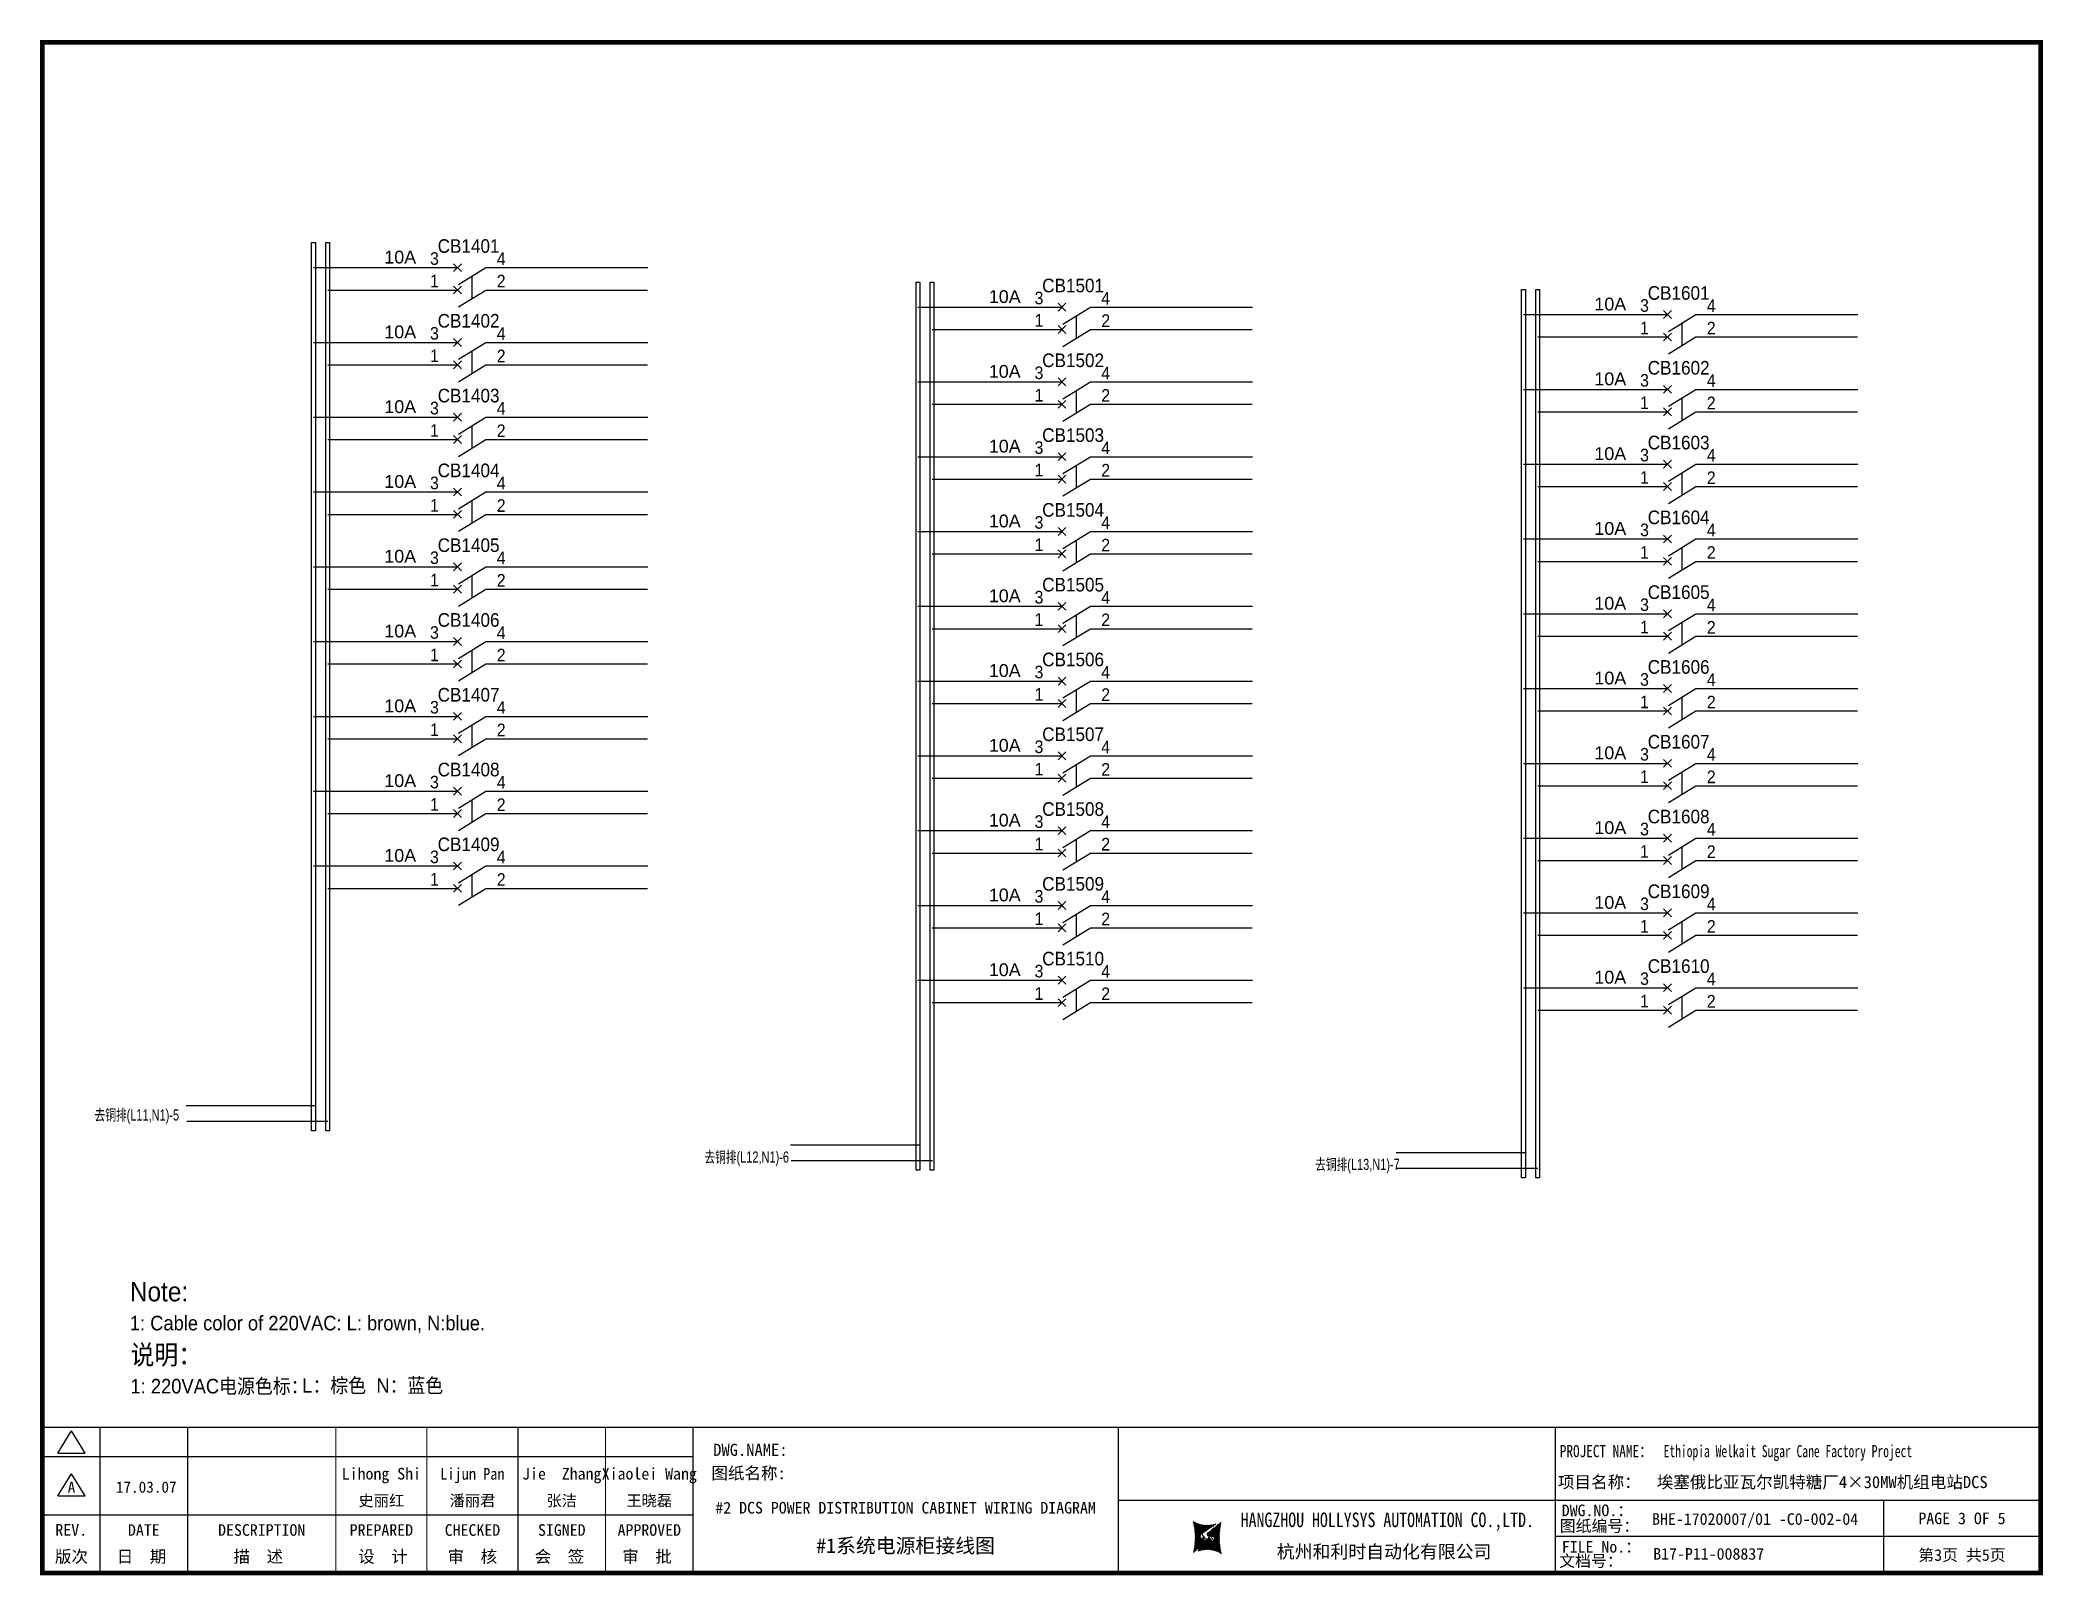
# Model space of a CAD drawing. Extents: x 81444 to 119867, y -54538 to -29386.
# Drawn here: x 101457 to 105582, y -41299 to -38137 of the extents above; entities that cross this region are included whole.
import ezdxf
from ezdxf.enums import TextEntityAlignment as Align
from ezdxf.lldxf.tags import DXFTag

# ---------------------------------------------------------------- set-up
doc = ezdxf.new("R2010")
doc.units = 0
doc.header["$LTSCALE"] = 100
doc.header["$MEASUREMENT"] = 0
for name, color, linetype in [('t', 1, 'Continuous'), ('标准图框及表格', 7, 'Continuous'), ('空气开关', 7, 'Continuous')]:
    doc.layers.add(name, color=color, linetype=linetype)
doc.styles.add('HZ', font='arial.ttf', dxfattribs={"width": 0.7})
doc.styles.get("Standard").update_dxf_attribs({"font": ''})
doc.styles.get('Standard').set_extended_font_data('SimSun')
tags = doc.linetypes.add('CENTER', pattern=[2, 1.25, -0.25, 0.25, -0.25]).pattern_tags.tags
tags[10:11] = [DXFTag(74, 4), DXFTag(75, 0), DXFTag(340, '0'), DXFTag(46, 1.0), DXFTag(50, 0.0), DXFTag(44, 0.0), DXFTag(45, 0.0)]
tags[8:9] = [DXFTag(74, 4), DXFTag(75, 0), DXFTag(340, '0'), DXFTag(46, 1.0), DXFTag(50, 0.0), DXFTag(44, 0.0), DXFTag(45, 0.0)]
tags[6:7] = [DXFTag(74, 4), DXFTag(75, 0), DXFTag(340, '0'), DXFTag(46, 1.0), DXFTag(50, 0.0), DXFTag(44, 0.0), DXFTag(45, 0.0)]
tags[4:5] = [DXFTag(74, 4), DXFTag(75, 0), DXFTag(340, '0'), DXFTag(46, 1.0), DXFTag(50, 0.0), DXFTag(44, 0.0), DXFTag(45, 0.0)]
pattern_1 = [(45, (0, 0), (-0.736262898216564, 0.7362628982165641), [])]

msp = doc.modelspace()

# ---------------------------------------------------------------- texts
at = {"style": 'HZ', "width": 0.7}
for s, p in [('去铜排(L11,N1)-5', (101568.7239091391, -40361.4292321304)), ('去铜排(L12,N1)-6', (102824.9194116729, -40448.17198694376)), ('去铜排(L13,N1)-7', (104082.8108797732, -40463.2640368431))]:
    msp.add_text(s, height=23.1, dxfattribs=at).set_placement(p)
at = {"color": 3, "style": 'HZ', "width": 0.9}
for s, height, p in [('Note:', 40, (101641.4663972431, -40733.72281414454)), ('1: Cable color of 220VAC: L: brown, N:blue.', 30, (101641.4663972431, -40793.46825043196)), ('说明：', 40, (101642.8838458249, -40863.60697832057)), ('说明：', 40, (101642.8838458249, -40863.60697832057)), ('1: 220VAC电源色标：', 30, (101642.8838458249, -40923.352414608)), ('L：棕色', 30, (101996.5401786788, -40921.92079224924)), ('N：蓝色', 30, (102149.1576475667, -40921.92095480012))]:
    msp.add_text(s, height=height, dxfattribs=at).set_placement(p)
at = {"layer": '空气开关', "style": 'HZ', "width": 0.9}
for s, p in [('3', (102259.7641528598, -38599.49438087454)), ('4', (102397.1766524422, -38599.95254530747)), ('1', (102259.7641528598, -38645.60601630605)), ('2', (102397.1766524422, -38646.06418073898)), ('3', (103504.8277197753, -38680.82888717065)), ('4', (103642.2402193577, -38681.28705160358)), ('3', (104752.0521319049, -38696.22521077626)), ('4', (104889.4646314873, -38696.68337520919)), ('3', (102259.7641528598, -38753.49438087454)), ('4', (102397.1766524422, -38753.95254530747)), ('1', (103504.8277197753, -38726.94052260215)), ('2', (103642.2402193577, -38727.39868703508)), ('1', (104752.0521319049, -38742.33684620776)), ('2', (104889.4646314873, -38742.79501064069)), ('1', (102259.7641528598, -38799.60601630605)), ('2', (102397.1766524422, -38800.06418073898)), ('3', (103504.8277197753, -38834.82888717065)), ('4', (103642.2402193577, -38835.28705160358)), ('1', (103504.8277197753, -38880.94052260215)), ('2', (103642.2402193577, -38881.39868703508)), ('3', (104752.0521319049, -38850.22521077626)), ('4', (104889.4646314873, -38850.68337520919)), ('3', (102259.7641528598, -38907.49438087454)), ('4', (102397.1766524422, -38907.95254530747)), ('1', (104752.0521319049, -38896.33684620776)), ('2', (104889.4646314873, -38896.79501064069)), ('1', (102259.7641528598, -38953.60601630605)), ('2', (102397.1766524422, -38954.06418073898)), ('3', (103504.8277197753, -38988.82888717065)), ('4', (103642.2402193577, -38989.28705160358)), ('3', (104752.0521319049, -39004.22521077626)), ('4', (104889.4646314873, -39004.68337520919)), ('1', (103504.8277197753, -39034.94052260215)), ('2', (103642.2402193577, -39035.39868703508)), ('1', (104752.0521319049, -39050.33684620776)), ('2', (104889.4646314873, -39050.79501064069)), ('3', (102259.7641528598, -39061.49438087454)), ('4', (102397.1766524422, -39061.95254530747)), ('1', (102259.7641528598, -39107.60601630605)), ('2', (102397.1766524422, -39108.06418073898)), ('3', (103504.8277197753, -39142.82888717065)), ('4', (103642.2402193577, -39143.28705160358)), ('3', (104752.0521319049, -39158.22521077626)), ('4', (104889.4646314873, -39158.68337520919)), ('3', (102259.7641528598, -39215.49438087454)), ('4', (102397.1766524422, -39215.95254530747)), ('1', (103504.8277197753, -39188.94052260215)), ('2', (103642.2402193577, -39189.39868703508)), ('1', (104752.0521319049, -39204.33684620776)), ('2', (104889.4646314873, -39204.79501064069)), ('1', (102259.7641528598, -39261.60601630605)), ('2', (102397.1766524422, -39262.06418073898)), ('3', (103504.8277197753, -39296.82888717065)), ('4', (103642.2402193577, -39297.28705160358)), ('3', (104752.0521319049, -39312.22521077626)), ('4', (104889.4646314873, -39312.68337520919)), ('3', (102259.7641528598, -39369.49438087454)), ('4', (102397.1766524422, -39369.95254530747)), ('1', (103504.8277197753, -39342.94052260215)), ('2', (103642.2402193577, -39343.39868703508)), ('1', (104752.0521319049, -39358.33684620776)), ('2', (104889.4646314873, -39358.79501064069)), ('1', (102259.7641528598, -39415.60601630605)), ('2', (102397.1766524422, -39416.06418073898)), ('3', (103504.8277197753, -39450.82888717065)), ('4', (103642.2402193577, -39451.28705160358)), ('1', (103504.8277197753, -39496.94052260215)), ('2', (103642.2402193577, -39497.39868703508)), ('3', (104752.0521319049, -39466.22521077626)), ('4', (104889.4646314873, -39466.68337520919)), ('3', (102259.7641528598, -39523.49438087457)), ('4', (102397.1766524422, -39523.95254530747)), ('1', (104752.0521319049, -39512.33684620776)), ('2', (104889.4646314873, -39512.79501064069)), ('1', (102259.7641528598, -39569.60601630605)), ('2', (102397.1766524422, -39570.06418073898)), ('3', (103504.8277197753, -39604.82888717068)), ('4', (103642.2402193577, -39605.28705160358)), ('3', (104752.0521319049, -39620.22521077629)), ('4', (104889.4646314873, -39620.68337520919)), ('1', (103504.8277197753, -39650.94052260215)), ('2', (103642.2402193577, -39651.39868703508)), ('1', (104752.0521319049, -39666.33684620776)), ('2', (104889.4646314873, -39666.79501064069)), ('3', (102259.7641528598, -39677.49438087457)), ('4', (102397.1766524422, -39677.95254530747)), ('1', (102259.7641528598, -39723.60601630605)), ('2', (102397.1766524422, -39724.06418073898)), ('3', (103504.8277197753, -39758.82888717068)), ('4', (103642.2402193577, -39759.28705160358)), ('3', (104752.0521319049, -39774.22521077629)), ('4', (104889.4646314873, -39774.68337520919)), ('3', (102259.7641528598, -39831.49438087457)), ('4', (102397.1766524422, -39831.95254530747)), ('1', (103504.8277197753, -39804.94052260215)), ('2', (103642.2402193577, -39805.39868703508)), ('1', (104752.0521319049, -39820.33684620776)), ('2', (104889.4646314873, -39820.79501064069)), ('1', (102259.7641528598, -39877.60601630605)), ('2', (102397.1766524422, -39878.06418073898)), ('3', (103504.8277197753, -39912.82888717068)), ('4', (103642.2402193577, -39913.28705160358)), ('3', (104752.0521319049, -39928.22521077629)), ('4', (104889.4646314873, -39928.68337520919)), ('1', (103504.8277197753, -39958.94052260215)), ('2', (103642.2402193577, -39959.39868703508)), ('1', (104752.0521319049, -39974.33684620776)), ('2', (104889.4646314873, -39974.79501064069)), ('3', (103504.8277197753, -40066.82888717068)), ('4', (103642.2402193577, -40067.28705160358)), ('3', (104752.0521319049, -40082.22521077629)), ('1', (103504.8277197753, -40112.94052260215)), ('2', (103642.2402193577, -40113.39868703508)), ('4', (104889.4646314873, -40082.68337520919)), ('1', (104752.0521319049, -40128.33684620776)), ('2', (104889.4646314873, -40128.79501064069))]:
    msp.add_text(s, height=26.00961058081033, dxfattribs=at).set_placement(p)

# ---------------------------------------------------------------- blocks, each defined once
blk = doc.blocks.new('图框')
at = {"layer": '标准图框及表格'}
h = blk.add_hatch(dxfattribs=at)
h.set_pattern_fill('ANSI31', color=5, scale=8.329863809039892, style=0)
h.set_pattern_definition(pattern_1)
edge = h.paths.add_edge_path()
edge.add_arc((2399.257256036391, -2998.153851416566), 55.18534773488954, 238.1092081981581, 291.6531626184834)
edge.add_line((2419.619937407027, -3049.445018414634), (2388.525499730735, -3070.242821799802))
edge.add_arc((2238.907377712399, -3078.328790578547), 135.3602868968974, 346.3915348661821, 374.2500326978034)
edge.add_line((2370.467593623529, -3110.177132109857), (2397.50623789792, -3087.85242802291))
edge.add_line((2391.339199201146, -3080.281448750429), (2396.143986595598, -3080.898839897796))
edge.add_spline(control_points=[(2397.470018868538, -3087.887634953957), (2398.35948137939, -3087.023080631327), (2399.970992452319, -3085.456697735681), (2399.869182150054, -3081.252294174519), (2397.426500162081, -3081.012803431273), (2396.121921064187, -3080.884897048199)], knot_values=[0, 0, 0, 0, 6.844331067525468, 12.40042740766005, 18.76924275352248, 18.76924275352248, 18.76924275352248, 18.76924275352248], weights=[1, 1, 1, 1, 1, 1], degree=3, periodic=0)
edge.add_spline(control_points=[(2388.515363058686, -3070.265433304907), (2387.789374929038, -3070.86905758363), (2386.478198365832, -3071.959237952229), (2385.544096281083, -3073.38263759949), (2385.127199159644, -3074.017912079413)], knot_values=[0, 0, 0, 0, 5.253673658024614, 9.488438564008057, 9.488438564008057, 9.488438564008057, 9.488438564008057], weights=[1, 1, 1, 1, 1], degree=3, periodic=0)
edge.add_spline(control_points=[(2386.272665588534, -3072.281716856574), (2385.721471206634, -3072.905523096015), (2384.632427465753, -3074.386714445929), (2384.912828655535, -3077.72895088909), (2387.858851342782, -3079.895552619193), (2390.185443934519, -3080.145534927004), (2391.314573401905, -3080.266855002868)], knot_values=[10.66597461496156, 10.66597461496156, 10.66597461496156, 10.66597461496156, 18.97770399508879, 28.89455822145742, 41.119553648298, 52.64692538081317, 52.64692538081317, 52.64692538081317, 52.64692538081317], weights=[1, 1, 1, 1, 1, 1, 1], degree=3, periodic=0)
h = blk.add_hatch(dxfattribs=at)
h.set_pattern_fill('ANSI31', color=3, scale=8.329863809039892, style=0)
h.set_pattern_definition(pattern_1)
edge = h.paths.add_edge_path()
edge.add_line((2402.469732125144, -3075.776359090531), (2407.706041465404, -3076.440586092609))
edge.add_spline(control_points=[(2401.044493204623, -3068.769946203269), (2400.155030693568, -3069.634500525768), (2398.543519620813, -3071.200883421574), (2398.645329922932, -3075.40528698259), (2401.088011911052, -3075.644777725895), (2402.392591008975, -3075.772684108895)], knot_values=[0, 0, 0, 0, 6.844331067526932, 12.40042740766158, 18.76924275352342, 18.76924275352342, 18.76924275352342, 18.76924275352342], weights=[1, 1, 1, 1, 1, 1], degree=3, periodic=0)
edge.add_line((2428.046918449632, -3046.480449047325), (2401.008274175249, -3068.805153134272))
edge.add_spline(control_points=[(2412.625169549749, -3083.918607966574), (2413.015644598316, -3083.422785431954), (2413.86377905187, -3082.052674005965), (2413.601683417044, -3078.928630268005), (2410.655660730175, -3076.762028538062), (2408.329068138031, -3076.512046230251), (2407.199938671052, -3076.390726154226)], knot_values=[12.65408913243743, 12.65408913243743, 12.65408913243743, 12.65408913243743, 18.97770399508879, 28.89455822145742, 41.119553648298, 52.64692538081317, 52.64692538081317, 52.64692538081317, 52.64692538081317], weights=[1, 1, 1, 1, 1, 1, 1], degree=3, periodic=0)
edge.add_line((2411.626283690712, -3084.975693399283), (2412.781242849298, -3083.732051979769))
edge.add_line((2410.021343801694, -3086.399138189481), (2411.626283690712, -3084.975693399414))
edge.add_line((2378.894574665755, -3107.212562742519), (2409.989012342048, -3086.414759357351))
edge.add_arc((2399.257256036391, -3158.503729740543), 55.18534773488965, 58.10920819815809, 111.6531626184834)
edge.add_arc((2559.607134360383, -3078.328790578547), 135.360286896897, 166.3915348661823, 194.2500326978024)
at = {"color": 7}
for p, q in [((2215.642035047145, -2851.581424744189), (2215.642035047145, -3151.581424744189)), ((3115.642035047145, -2851.581424744189), (3115.642035047145, -3151.581424744189)), ((0, -2911.581424744189), (1340.158172602998, -2911.581424744189)), ((2215.642035047145, -3001.581424744189), (3115.642035047145, -3001.581424744189)), ((3115.642035047145, -3001.581424744189), (4115.642035047145, -3001.581424744189)), ((3791.785572043125, -3001.581424744189), (3791.785572043125, -3151.581424744189)), ((0, -3031.581424744189), (1340.158172602998, -3031.581424744189)), ((4115.642035047145, -3076.581424744189), (3115.642035047145, -3076.581424744189))]:
    blk.add_line(p, q, dxfattribs=at)
at = {"color": 7, "const_width": 3}
blk.add_lwpolyline([(4115.642035047145, -2851.581424744189), (0, -2851.581424744189)], dxfattribs=at)
at = {"layer": 't', "color": 7}
for p, q in [((31.94938321653171, -2904.992613363662), (59.89920926059131, -2859.122325316828)), ((87.8490353046218, -2904.992613363662), (59.89920926059131, -2859.122325316828)), ((31.94938321653171, -2904.992613363662), (87.8490353046218, -2904.992613363662)), ((31.94938321653171, -2992.977239491032), (59.89920926059131, -2947.106951444141)), ((87.8490353046218, -2992.977239491032), (59.89920926059131, -2947.106951444141)), ((31.94938321653171, -2992.977239491032), (87.8490353046218, -2992.977239491032))]:
    blk.add_line(p, q, dxfattribs=at)
at = {"layer": 't', "color": 7, "const_width": 9.61519705431492}
blk.add_lwpolyline([(4115.642035047145, -3151.581424744189), (4115.642035047145, 0), (0, 0), (0, -3151.581424744189)], close=True, dxfattribs=at)
at = {"layer": 't', "color": 7, "const_width": 2.40379926357873}
for points in [[(118.7653193609731, -2852.783324375967), (118.7653193609731, -3151.581424744189)], [(299.0502641293569, -2852.783324375967), (299.0502641293569, -3151.581424744189)], [(604.3883150879992, -2852.783324375967), (604.3883150879992, -3156.41304604568)], [(791.9882990770857, -2852.783324375967), (791.9882990770857, -3156.41304604568)], [(979.588283066143, -2852.783324375967), (979.588283066143, -3156.41304604568)], [(1159.873227834585, -2852.783324375967), (1159.873227834585, -3156.41304604568)], [(1340.158172602998, -2852.783324375967), (1340.158172602998, -3156.41304604568)]]:
    blk.add_lwpolyline(points, dxfattribs=at)
at = {"color": 7, "linetype": 'CENTER'}
for s, height, p in [('图纸编号：', 24, (3125.2212882557, -3066.664538382978)), ('杭州和利时自动化有限公司', 27, (2542.549152440595, -3121.114498389041)), ('文档号：', 24, (3124.032392707933, -3138.728717091954))]:
    blk.add_text(s, height=height, dxfattribs=at).set_placement(p)
at = {"color": 7, "flags": 8}
for tag, p, height in [('DWG.NAME:', (1381.636459220965, -2910.37952511241), 25), ('PROJECTNAME:', (3125.480185663539, -2912.807924402037), 24), ('PROJECTNAME：', (3339.10867075545, -2913.108539231762), 25), ('DWG.NO.:', (3128.186172261583, -3030.402470643486), 24), ('图纸编号', (3315.362718925957, -3052.404678158069), 24), ('FILENO.:', (3128.672545599984, -3106.104124450346), 24), ('文档号', (3317.726365529132, -3124.132485953713), 24)]:
    blk.add_attdef(tag, p, '', height=height, dxfattribs=at)
for tag, height, p in [('A', 23, (59.89920926059131, -2974.881554149018)), ('设计时间', 23, (213.8658221408186, -2974.881554149018)), ('RENLIU', 24, (698.1883070825425, -2950.380597809435)), ('SHUFENWANG', 24, (885.7882910716289, -2950.380597809435)), ('FANGHOU', 24, (1069.730755450379, -2950.380597809435)), ('DANDANLI', 24, (1250.015700218792, -2950.380597809435)), ('刘仁', 23, (698.1883070825425, -3002.188376027443)), ('王姝芬', 23, (885.7882910716289, -3002.188376027443)), ('侯方', 23, (1069.730755450379, -3002.188376027443)), ('李丹丹', 23, (1250.015700218792, -3002.188376027443)), ('#10STATIONONTROLCABINETCOVER', 30, (1777.900103825072, -3017.182374560078)), ('REV.', 24, (59.38265968048654, -3063.048954873535)), ('DATE', 24, (208.907791745165, -3063.048954873535)), ('DESCRIPTION', 24, (451.7192896086781, -3063.048954873535)), ('PREPARED', 24, (698.1883070825425, -3063.048954873535)), ('CHECKED', 24, (885.7882910716144, -3063.048954873535)), ('SIGNED', 24, (1069.730755450364, -3063.048954873535)), ('APPROVED', 24, (1250.015700218792, -3063.048954873535)), ('PAGEXOFX', 24, (3953.713803545135, -3039.081424744189)), ('图纸名称', 30, (1777.900103825072, -3094.695064044037)), ('第几页共几页', 24, (3953.713803545135, -3114.081424744189))]:
    blk.add_attdef(tag, text='', height=height, dxfattribs=at).set_placement(p, align=Align.MIDDLE)
for tag, p in [('图纸名称:', (1377.81237181677, -2965.923337057193)), ('项目名称：', (3121.562334825969, -2984.305160940257)), ('项目名称：', (3325.036680579346, -2984.305160940257))]:
    blk.add_attdef(tag, text='', height=25, dxfattribs=at).set_placement(p, align=Align.BOTTOM_LEFT)
at = {"color": 7, "width": 0.8, "flags": 8}
blk.add_attdef('HANGZHOUHOLLYSYSAUTOMATIONCO.,LTD.', text='', height=24, dxfattribs=at).set_placement((2770.082304289484, -3045.714803244191), align=Align.MIDDLE)
at = {"layer": 't', "color": 7}
for s, p in [('版次', (59.89920926059131, -3117.600441270843)), ('日  期', (204.1999693705875, -3117.600441270843)), ('描  述', (444.4895954714448, -3117.600441270843)), ('设  计', (701.4970341851513, -3117.600441270843)), ('审  核', (885.5947788425256, -3117.600441270843)), ('会  签', (1065.022933075787, -3117.600441270843)), ('审  批', (1245.3078778442, -3117.600441270843))]:
    blk.add_text(s, height=25, dxfattribs=at).set_placement(p, align=Align.MIDDLE_CENTER)
at = {"layer": '标准图框及表格', "color": 5, "style": 'HZ'}
for s, p in [('pgqh', (2373.884875617339, -3059.677228196226)), ('hollilas', (2374.051901626051, -3085.968484618272))]:
    blk.add_text(s, height=5.205656721233694, dxfattribs=at).set_placement(p)
at = {"layer": '标准图框及表格', "color": 3, "style": 'HZ'}
for s, height, p in [('auto', 8.676094535389492, (2400.907127263781, -3074.200036411981)), ('hollysys', 4.338047267694746, (2402.5381050141, -3099.731461394062))]:
    blk.add_text(s, height=height, dxfattribs=at).set_placement(p)
blk = doc.blocks.new('供电端子')
at = {"style": 'HZ', "width": 0.7}
blk.add_attdef('供电端子', (0, 0), '', height=17, dxfattribs=at)

# ---------------------------------------------------------------- linework, layer by layer
at = {"color": 43}
for p, q in [((102019.5093074086, -38605.18934319676), (102316.1739210378, -38605.18934319676)), ((102374.727652349, -38605.18934319676), (102708.4231144952, -38605.18934319676)), ((103264.572874324, -38686.52384949286), (103561.2374879533, -38686.52384949286)), ((103619.7912192644, -38686.52384949286), (103953.4866814107, -38686.52384949286)), ((104511.7972864537, -38701.92017309848), (104808.4619000829, -38701.92017309848)), ((104867.0156313941, -38701.92017309848), (105200.7110935403, -38701.92017309848)), ((102019.5093074086, -38759.18934319676), (102316.1739210378, -38759.18934319676)), ((102374.727652349, -38759.18934319676), (102708.4231144952, -38759.18934319676)), ((103264.572874324, -38840.52384949286), (103561.2374879533, -38840.52384949286)), ((103619.7912192644, -38840.52384949286), (103953.4866814107, -38840.52384949286)), ((104511.7972864537, -38855.92017309848), (104808.4619000829, -38855.92017309848)), ((104867.0156313941, -38855.92017309848), (105200.7110935403, -38855.92017309848)), ((102019.5093074086, -38913.18934319676), (102316.1739210378, -38913.18934319676)), ((102374.727652349, -38913.18934319676), (102708.4231144952, -38913.18934319676)), ((103264.572874324, -38994.52384949286), (103561.2374879533, -38994.52384949286)), ((103619.7912192644, -38994.52384949286), (103953.4866814107, -38994.52384949286)), ((104511.7972864537, -39009.92017309848), (104808.4619000829, -39009.92017309848)), ((104867.0156313941, -39009.92017309848), (105200.7110935403, -39009.92017309848)), ((102019.5093074086, -39067.18934319676), (102316.1739210378, -39067.18934319676)), ((102374.727652349, -39067.18934319676), (102708.4231144952, -39067.18934319676)), ((103264.572874324, -39148.52384949286), (103561.2374879533, -39148.52384949286)), ((103619.7912192644, -39148.52384949286), (103953.4866814107, -39148.52384949286)), ((104511.7972864537, -39163.92017309848), (104808.4619000829, -39163.92017309848)), ((104867.0156313941, -39163.92017309848), (105200.7110935403, -39163.92017309848)), ((102019.5093074086, -39221.18934319676), (102316.1739210378, -39221.18934319676)), ((102374.727652349, -39221.18934319676), (102708.4231144952, -39221.18934319676)), ((103264.572874324, -39302.52384949286), (103561.2374879533, -39302.52384949286)), ((103619.7912192644, -39302.52384949286), (103953.4866814107, -39302.52384949286)), ((104511.7972864537, -39317.92017309848), (104808.4619000829, -39317.92017309848)), ((104867.0156313941, -39317.92017309848), (105200.7110935403, -39317.92017309848)), ((102019.5093074086, -39375.18934319676), (102316.1739210378, -39375.18934319676)), ((102374.727652349, -39375.18934319676), (102708.4231144952, -39375.18934319676)), ((103264.572874324, -39456.52384949286), (103561.2374879533, -39456.52384949286)), ((103619.7912192644, -39456.52384949286), (103953.4866814107, -39456.52384949286)), ((104511.7972864537, -39471.92017309848), (104808.4619000829, -39471.92017309848)), ((104867.0156313941, -39471.92017309848), (105200.7110935403, -39471.92017309848)), ((102019.5093074086, -39529.18934319676), (102316.1739210378, -39529.18934319676)), ((102374.727652349, -39529.18934319676), (102708.4231144952, -39529.18934319676)), ((103264.572874324, -39610.52384949286), (103561.2374879533, -39610.52384949286)), ((103619.7912192644, -39610.52384949286), (103953.4866814107, -39610.52384949286)), ((104511.7972864537, -39625.92017309848), (104808.4619000829, -39625.92017309848)), ((104867.0156313941, -39625.92017309848), (105200.7110935403, -39625.92017309848)), ((102019.5093074086, -39683.18934319676), (102316.1739210378, -39683.18934319676)), ((102374.727652349, -39683.18934319676), (102708.4231144952, -39683.18934319676)), ((103264.572874324, -39764.52384949286), (103561.2374879533, -39764.52384949286)), ((103619.7912192644, -39764.52384949286), (103953.4866814107, -39764.52384949286)), ((104511.7972864537, -39779.92017309848), (104808.4619000829, -39779.92017309848)), ((104867.0156313941, -39779.92017309848), (105200.7110935403, -39779.92017309848)), ((102019.5093074086, -39837.18934319676), (102316.1739210378, -39837.18934319676)), ((102374.727652349, -39837.18934319676), (102708.4231144952, -39837.18934319676)), ((103264.572874324, -39918.52384949286), (103561.2374879533, -39918.52384949286)), ((103619.7912192644, -39918.52384949286), (103953.4866814107, -39918.52384949286)), ((104511.7972864537, -39933.92017309848), (104808.4619000829, -39933.92017309848)), ((104867.0156313941, -39933.92017309848), (105200.7110935403, -39933.92017309848)), ((103264.572874324, -40072.52384949286), (103561.2374879533, -40072.52384949286)), ((103619.7912192644, -40072.52384949286), (103953.4866814107, -40072.52384949286)), ((104511.7972864537, -40087.92017309848), (104808.4619000829, -40087.92017309848)), ((104867.0156313941, -40087.92017309848), (105200.7110935403, -40087.92017309848)), ((101757.3161210009, -40330.17401503368), (102023.8247601849, -40330.17401503368)), ((103002.3796879164, -40411.50852132979), (103268.8883271004, -40411.50852132979)), ((104249.604100046, -40426.9048449354), (104516.11273923, -40426.9048449354))]:
    msp.add_line(p, q, dxfattribs=at)
at = {"color": 6}
for p, q in [((102324.2657998851, -38613.2812220441), (102308.0820421905, -38597.09746434943)), ((102308.0820421905, -38613.2812220441), (102324.2657998851, -38597.09746434943)), ((102318.2559774128, -38639.97732937439), (102374.727652349, -38605.18934319676)), ((102308.0820421905, -38659.3928574756), (102324.2657998851, -38643.20909978093)), ((102324.2657998851, -38659.3928574756), (102308.0820421905, -38643.20909978093)), ((102318.2559774128, -38686.08896480589), (102374.727652349, -38651.30097862826)), ((103569.3293668006, -38694.6157283402), (103553.1456091059, -38678.43197064553)), ((103553.1456091059, -38694.6157283402), (103569.3293668006, -38678.43197064553)), ((103563.3195443283, -38721.31183567049), (103619.7912192644, -38686.52384949286)), ((104816.5537789302, -38710.01205194581), (104800.3700212355, -38693.82829425114)), ((104800.3700212355, -38710.01205194581), (104816.5537789302, -38693.82829425114)), ((103553.1456091059, -38740.7273637717), (103569.3293668006, -38724.54360607703)), ((103569.3293668006, -38740.7273637717), (103553.1456091059, -38724.54360607703)), ((103563.3195443283, -38767.423471102), (103619.7912192644, -38732.63548492437)), ((104810.5439564579, -38736.70815927611), (104867.0156313941, -38701.92017309848)), ((102324.2657998851, -38767.2812220441), (102308.0820421905, -38751.09746434943)), ((102308.0820421905, -38767.2812220441), (102324.2657998851, -38751.09746434943)), ((102318.2559774128, -38793.97732937439), (102374.727652349, -38759.18934319676)), ((104800.3700212355, -38756.12368737732), (104816.5537789302, -38739.93992968265)), ((104816.5537789302, -38756.12368737732), (104800.3700212355, -38739.93992968265)), ((104810.5439564579, -38782.81979470761), (104867.0156313941, -38748.03180852998)), ((102324.2657998851, -38813.3928574756), (102308.0820421905, -38797.20909978093)), ((102308.0820421905, -38813.3928574756), (102324.2657998851, -38797.20909978093)), ((102318.2559774128, -38840.08896480589), (102374.727652349, -38805.30097862826)), ((103569.3293668006, -38848.6157283402), (103553.1456091059, -38832.43197064553)), ((103553.1456091059, -38848.6157283402), (103569.3293668006, -38832.43197064553)), ((103563.3195443283, -38875.31183567049), (103619.7912192644, -38840.52384949286)), ((104816.5537789302, -38864.01205194581), (104800.3700212355, -38847.82829425114)), ((104800.3700212355, -38864.01205194581), (104816.5537789302, -38847.82829425114)), ((104810.5439564579, -38890.70815927611), (104867.0156313941, -38855.92017309848)), ((103569.3293668006, -38894.7273637717), (103553.1456091059, -38878.54360607703)), ((103553.1456091059, -38894.7273637717), (103569.3293668006, -38878.54360607703)), ((103563.3195443283, -38921.423471102), (103619.7912192644, -38886.63548492437)), ((104816.5537789302, -38910.12368737732), (104800.3700212355, -38893.93992968265)), ((104800.3700212355, -38910.12368737732), (104816.5537789302, -38893.93992968265)), ((102308.0820421905, -38921.2812220441), (102324.2657998851, -38905.09746434943)), ((102324.2657998851, -38921.2812220441), (102308.0820421905, -38905.09746434943)), ((102318.2559774128, -38947.97732937439), (102374.727652349, -38913.18934319676)), ((104810.5439564579, -38936.81979470761), (104867.0156313941, -38902.03180852998)), ((102308.0820421905, -38967.3928574756), (102324.2657998851, -38951.20909978093)), ((102324.2657998851, -38967.3928574756), (102308.0820421905, -38951.20909978093)), ((102318.2559774128, -38994.08896480589), (102374.727652349, -38959.30097862826)), ((103553.1456091059, -39002.6157283402), (103569.3293668006, -38986.43197064553)), ((103569.3293668006, -39002.6157283402), (103553.1456091059, -38986.43197064553)), ((103563.3195443283, -39029.31183567049), (103619.7912192644, -38994.52384949286)), ((104800.3700212355, -39018.01205194581), (104816.5537789302, -39001.82829425114)), ((104816.5537789302, -39018.01205194581), (104800.3700212355, -39001.82829425114)), ((104810.5439564579, -39044.70815927611), (104867.0156313941, -39009.92017309848)), ((102324.2657998851, -39075.2812220441), (102308.0820421905, -39059.09746434943)), ((102308.0820421905, -39075.2812220441), (102324.2657998851, -39059.09746434943)), ((103553.1456091059, -39048.7273637717), (103569.3293668006, -39032.54360607703)), ((103569.3293668006, -39048.7273637717), (103553.1456091059, -39032.54360607703)), ((103563.3195443283, -39075.423471102), (103619.7912192644, -39040.63548492437)), ((104800.3700212355, -39064.12368737732), (104816.5537789302, -39047.93992968265)), ((104816.5537789302, -39064.12368737732), (104800.3700212355, -39047.93992968265)), ((104810.5439564579, -39090.81979470761), (104867.0156313941, -39056.03180852998)), ((102324.2657998851, -39121.3928574756), (102308.0820421905, -39105.20909978093)), ((102308.0820421905, -39121.3928574756), (102324.2657998851, -39105.20909978093)), ((102318.2559774128, -39101.97732937439), (102374.727652349, -39067.18934319676)), ((102318.2559774128, -39148.08896480589), (102374.727652349, -39113.30097862826)), ((103569.3293668006, -39156.6157283402), (103553.1456091059, -39140.43197064553)), ((103553.1456091059, -39156.6157283402), (103569.3293668006, -39140.43197064553)), ((103563.3195443283, -39183.31183567049), (103619.7912192644, -39148.52384949286)), ((103569.3293668006, -39202.7273637717), (103553.1456091059, -39186.54360607703)), ((103553.1456091059, -39202.7273637717), (103569.3293668006, -39186.54360607703)), ((104816.5537789302, -39172.01205194581), (104800.3700212355, -39155.82829425114)), ((104800.3700212355, -39172.01205194581), (104816.5537789302, -39155.82829425114)), ((104810.5439564579, -39198.70815927611), (104867.0156313941, -39163.92017309848)), ((102308.0820421905, -39229.2812220441), (102324.2657998851, -39213.09746434943)), ((102324.2657998851, -39229.2812220441), (102308.0820421905, -39213.09746434943)), ((102318.2559774128, -39255.97732937439), (102374.727652349, -39221.18934319676)), ((103563.3195443283, -39229.423471102), (103619.7912192644, -39194.63548492437)), ((104816.5537789302, -39218.12368737732), (104800.3700212355, -39201.93992968265)), ((104800.3700212355, -39218.12368737732), (104816.5537789302, -39201.93992968265)), ((104810.5439564579, -39244.81979470761), (104867.0156313941, -39210.03180852998)), ((102308.0820421905, -39275.3928574756), (102324.2657998851, -39259.20909978093)), ((102324.2657998851, -39275.3928574756), (102308.0820421905, -39259.20909978093)), ((102318.2559774128, -39302.08896480589), (102374.727652349, -39267.30097862826)), ((103553.1456091059, -39310.6157283402), (103569.3293668006, -39294.43197064553)), ((103569.3293668006, -39310.6157283402), (103553.1456091059, -39294.43197064553)), ((103563.3195443283, -39337.31183567049), (103619.7912192644, -39302.52384949286)), ((104800.3700212355, -39326.01205194581), (104816.5537789302, -39309.82829425114)), ((104816.5537789302, -39326.01205194581), (104800.3700212355, -39309.82829425114)), ((103553.1456091059, -39356.7273637717), (103569.3293668006, -39340.54360607703)), ((103569.3293668006, -39356.7273637717), (103553.1456091059, -39340.54360607703)), ((103563.3195443283, -39383.423471102), (103619.7912192644, -39348.63548492437)), ((104810.5439564579, -39352.70815927611), (104867.0156313941, -39317.92017309848)), ((102324.2657998851, -39383.2812220441), (102308.0820421905, -39367.09746434943)), ((102308.0820421905, -39383.2812220441), (102324.2657998851, -39367.09746434943)), ((102318.2559774128, -39409.97732937439), (102374.727652349, -39375.18934319676)), ((104800.3700212355, -39372.12368737732), (104816.5537789302, -39355.93992968265)), ((104816.5537789302, -39372.12368737732), (104800.3700212355, -39355.93992968265)), ((104810.5439564579, -39398.81979470761), (104867.0156313941, -39364.03180852998)), ((102324.2657998851, -39429.3928574756), (102308.0820421905, -39413.20909978093)), ((102308.0820421905, -39429.3928574756), (102324.2657998851, -39413.20909978093)), ((102318.2559774128, -39456.08896480589), (102374.727652349, -39421.30097862826)), ((103569.3293668006, -39464.6157283402), (103553.1456091059, -39448.43197064553)), ((103553.1456091059, -39464.6157283402), (103569.3293668006, -39448.43197064553)), ((103563.3195443283, -39491.31183567049), (103619.7912192644, -39456.52384949286)), ((104816.5537789302, -39480.01205194581), (104800.3700212355, -39463.82829425114)), ((104800.3700212355, -39480.01205194581), (104816.5537789302, -39463.82829425114)), ((104810.5439564579, -39506.70815927611), (104867.0156313941, -39471.92017309848)), ((103569.3293668006, -39510.7273637717), (103553.1456091059, -39494.54360607703)), ((103553.1456091059, -39510.7273637717), (103569.3293668006, -39494.54360607703)), ((103563.3195443283, -39537.423471102), (103619.7912192644, -39502.63548492437)), ((104816.5537789302, -39526.12368737732), (104800.3700212355, -39509.93992968265)), ((104800.3700212355, -39526.12368737732), (104816.5537789302, -39509.93992968265)), ((104810.5439564579, -39552.81979470761), (104867.0156313941, -39518.03180852998)), ((102324.2657998851, -39537.2812220441), (102308.0820421905, -39521.09746434943)), ((102308.0820421905, -39537.2812220441), (102324.2657998851, -39521.09746434943)), ((102318.2559774128, -39563.97732937439), (102374.727652349, -39529.18934319676)), ((102324.2657998851, -39583.3928574756), (102308.0820421905, -39567.20909978093)), ((102308.0820421905, -39583.3928574756), (102324.2657998851, -39567.20909978093)), ((102318.2559774128, -39610.08896480589), (102374.727652349, -39575.30097862826)), ((103569.3293668006, -39618.6157283402), (103553.1456091059, -39602.43197064553)), ((103553.1456091059, -39618.6157283402), (103569.3293668006, -39602.43197064553)), ((103563.3195443283, -39645.31183567049), (103619.7912192644, -39610.52384949286)), ((104816.5537789302, -39634.01205194581), (104800.3700212355, -39617.82829425114)), ((104800.3700212355, -39634.01205194581), (104816.5537789302, -39617.82829425114)), ((104810.5439564579, -39660.70815927611), (104867.0156313941, -39625.92017309848)), ((102308.0820421905, -39691.2812220441), (102324.2657998851, -39675.09746434943)), ((102324.2657998851, -39691.2812220441), (102308.0820421905, -39675.09746434943)), ((102318.2559774128, -39717.97732937439), (102374.727652349, -39683.18934319676)), ((103569.3293668006, -39664.7273637717), (103553.1456091059, -39648.54360607703)), ((103553.1456091059, -39664.7273637717), (103569.3293668006, -39648.54360607703)), ((103563.3195443283, -39691.423471102), (103619.7912192644, -39656.63548492437)), ((104816.5537789302, -39680.12368737732), (104800.3700212355, -39663.93992968265)), ((104800.3700212355, -39680.12368737732), (104816.5537789302, -39663.93992968265)), ((104810.5439564579, -39706.81979470761), (104867.0156313941, -39672.03180852998)), ((102308.0820421905, -39737.3928574756), (102324.2657998851, -39721.20909978093)), ((102324.2657998851, -39737.3928574756), (102308.0820421905, -39721.20909978093)), ((102318.2559774128, -39764.08896480589), (102374.727652349, -39729.30097862826)), ((103553.1456091059, -39772.6157283402), (103569.3293668006, -39756.43197064553)), ((103569.3293668006, -39772.6157283402), (103553.1456091059, -39756.43197064553)), ((103563.3195443283, -39799.31183567049), (103619.7912192644, -39764.52384949286)), ((103553.1456091059, -39818.7273637717), (103569.3293668006, -39802.54360607703)), ((103569.3293668006, -39818.7273637717), (103553.1456091059, -39802.54360607703)), ((104800.3700212355, -39788.01205194581), (104816.5537789302, -39771.82829425114)), ((104816.5537789302, -39788.01205194581), (104800.3700212355, -39771.82829425114)), ((104810.5439564579, -39814.70815927611), (104867.0156313941, -39779.92017309848)), ((102324.2657998851, -39845.2812220441), (102308.0820421905, -39829.09746434943)), ((102308.0820421905, -39845.2812220441), (102324.2657998851, -39829.09746434943)), ((102318.2559774128, -39871.97732937439), (102374.727652349, -39837.18934319676)), ((103563.3195443283, -39845.423471102), (103619.7912192644, -39810.63548492437)), ((104800.3700212355, -39834.12368737732), (104816.5537789302, -39817.93992968265)), ((104816.5537789302, -39834.12368737732), (104800.3700212355, -39817.93992968265)), ((104810.5439564579, -39860.81979470761), (104867.0156313941, -39826.03180852998)), ((102324.2657998851, -39891.3928574756), (102308.0820421905, -39875.20909978093)), ((102308.0820421905, -39891.3928574756), (102324.2657998851, -39875.20909978093)), ((102318.2559774128, -39918.08896480589), (102374.727652349, -39883.30097862826)), ((103569.3293668006, -39926.6157283402), (103553.1456091059, -39910.43197064553)), ((103553.1456091059, -39926.6157283402), (103569.3293668006, -39910.43197064553)), ((103563.3195443283, -39953.31183567049), (103619.7912192644, -39918.52384949286)), ((104816.5537789302, -39942.01205194581), (104800.3700212355, -39925.82829425114)), ((104800.3700212355, -39942.01205194581), (104816.5537789302, -39925.82829425114)), ((103569.3293668006, -39972.7273637717), (103553.1456091059, -39956.54360607703)), ((103553.1456091059, -39972.7273637717), (103569.3293668006, -39956.54360607703)), ((103563.3195443283, -39999.423471102), (103619.7912192644, -39964.63548492437)), ((104816.5537789302, -39988.12368737732), (104800.3700212355, -39971.93992968265)), ((104800.3700212355, -39988.12368737732), (104816.5537789302, -39971.93992968265)), ((104810.5439564579, -39968.70815927611), (104867.0156313941, -39933.92017309848)), ((104810.5439564579, -40014.81979470761), (104867.0156313941, -39980.03180852998)), ((103569.3293668006, -40080.6157283402), (103553.1456091059, -40064.43197064553)), ((103553.1456091059, -40080.6157283402), (103569.3293668006, -40064.43197064553)), ((103563.3195443283, -40107.31183567049), (103619.7912192644, -40072.52384949286)), ((104816.5537789302, -40096.01205194581), (104800.3700212355, -40079.82829425114)), ((104800.3700212355, -40096.01205194581), (104816.5537789302, -40079.82829425114)), ((104810.5439564579, -40122.70815927611), (104867.0156313941, -40087.92017309848)), ((103569.3293668006, -40126.7273637717), (103553.1456091059, -40110.54360607703)), ((103553.1456091059, -40126.7273637717), (103569.3293668006, -40110.54360607703)), ((103563.3195443283, -40153.423471102), (103619.7912192644, -40118.63548492437)), ((104816.5537789302, -40142.12368737732), (104800.3700212355, -40125.93992968265)), ((104800.3700212355, -40142.12368737732), (104816.5537789302, -40125.93992968265)), ((104810.5439564579, -40168.81979470761), (104867.0156313941, -40134.03180852998))]:
    msp.add_line(p, q, dxfattribs=at)
at = {"color": 5}
for p, q in [((102049.2093074086, -38651.30097862826), (102316.1739210378, -38651.30097862826)), ((102374.727652349, -38651.30097862826), (102707.83346483, -38651.30097862826)), ((103294.2728743241, -38732.63548492437), (103561.2374879533, -38732.63548492437)), ((103619.7912192644, -38732.63548492437), (103952.8970317455, -38732.63548492437)), ((104541.4972864537, -38748.03180852998), (104808.4619000829, -38748.03180852998)), ((104867.0156313941, -38748.03180852998), (105200.1214438751, -38748.03180852998)), ((102049.2093074086, -38805.30097862826), (102316.1739210378, -38805.30097862826)), ((102374.727652349, -38805.30097862826), (102707.83346483, -38805.30097862826)), ((103294.2728743241, -38886.63548492437), (103561.2374879533, -38886.63548492437)), ((103619.7912192644, -38886.63548492437), (103952.8970317455, -38886.63548492437)), ((104541.4972864537, -38902.03180852998), (104808.4619000829, -38902.03180852998)), ((104867.0156313941, -38902.03180852998), (105200.1214438751, -38902.03180852998)), ((102049.2093074086, -38959.30097862826), (102316.1739210378, -38959.30097862826)), ((102374.727652349, -38959.30097862826), (102707.83346483, -38959.30097862826)), ((103294.2728743241, -39040.63548492437), (103561.2374879533, -39040.63548492437)), ((103619.7912192644, -39040.63548492437), (103952.8970317455, -39040.63548492437)), ((104541.4972864537, -39056.03180852998), (104808.4619000829, -39056.03180852998)), ((104867.0156313941, -39056.03180852998), (105200.1214438751, -39056.03180852998)), ((102049.2093074086, -39113.30097862826), (102316.1739210378, -39113.30097862826)), ((102374.727652349, -39113.30097862826), (102707.83346483, -39113.30097862826)), ((103294.2728743241, -39194.63548492437), (103561.2374879533, -39194.63548492437)), ((103619.7912192644, -39194.63548492437), (103952.8970317455, -39194.63548492437)), ((104541.4972864537, -39210.03180852998), (104808.4619000829, -39210.03180852998)), ((104867.0156313941, -39210.03180852998), (105200.1214438751, -39210.03180852998)), ((102049.2093074086, -39267.30097862826), (102316.1739210378, -39267.30097862826)), ((102374.727652349, -39267.30097862826), (102707.83346483, -39267.30097862826)), ((103294.2728743241, -39348.63548492437), (103561.2374879533, -39348.63548492437)), ((103619.7912192644, -39348.63548492437), (103952.8970317455, -39348.63548492437)), ((104541.4972864537, -39364.03180852998), (104808.4619000829, -39364.03180852998)), ((104867.0156313941, -39364.03180852998), (105200.1214438751, -39364.03180852998)), ((102049.2093074086, -39421.30097862826), (102316.1739210378, -39421.30097862826)), ((102374.727652349, -39421.30097862826), (102707.83346483, -39421.30097862826)), ((103294.2728743241, -39502.63548492437), (103561.2374879533, -39502.63548492437)), ((103619.7912192644, -39502.63548492437), (103952.8970317455, -39502.63548492437)), ((104541.4972864537, -39518.03180852998), (104808.4619000829, -39518.03180852998)), ((104867.0156313941, -39518.03180852998), (105200.1214438751, -39518.03180852998)), ((102049.2093074086, -39575.30097862826), (102316.1739210378, -39575.30097862826)), ((102374.727652349, -39575.30097862826), (102707.83346483, -39575.30097862826)), ((103294.2728743241, -39656.63548492437), (103561.2374879533, -39656.63548492437)), ((103619.7912192644, -39656.63548492437), (103952.8970317455, -39656.63548492437)), ((104541.4972864537, -39672.03180852998), (104808.4619000829, -39672.03180852998)), ((104867.0156313941, -39672.03180852998), (105200.1214438751, -39672.03180852998)), ((102049.2093074086, -39729.30097862826), (102316.1739210378, -39729.30097862826)), ((102374.727652349, -39729.30097862826), (102707.83346483, -39729.30097862826)), ((103294.2728743241, -39810.63548492437), (103561.2374879533, -39810.63548492437)), ((103619.7912192644, -39810.63548492437), (103952.8970317455, -39810.63548492437)), ((104541.4972864537, -39826.03180852998), (104808.4619000829, -39826.03180852998)), ((104867.0156313941, -39826.03180852998), (105200.1214438751, -39826.03180852998)), ((102049.2093074086, -39883.30097862826), (102316.1739210378, -39883.30097862826)), ((102374.727652349, -39883.30097862826), (102707.83346483, -39883.30097862826)), ((103294.2728743241, -39964.63548492437), (103561.2374879533, -39964.63548492437)), ((103619.7912192644, -39964.63548492437), (103952.8970317455, -39964.63548492437)), ((104541.4972864537, -39980.03180852998), (104808.4619000829, -39980.03180852998)), ((104867.0156313941, -39980.03180852998), (105200.1214438751, -39980.03180852998)), ((103294.2728743241, -40118.63548492437), (103561.2374879533, -40118.63548492437)), ((103619.7912192644, -40118.63548492437), (103952.8970317455, -40118.63548492437)), ((104541.4972864537, -40134.03180852998), (104808.4619000829, -40134.03180852998)), ((104867.0156313941, -40134.03180852998), (105200.1214438751, -40134.03180852998)), ((101758.7796552427, -40362.60628810247), (102049.3775868253, -40362.60628810247)), ((103003.8432221582, -40443.94079439857), (103294.4411537407, -40443.94079439857)), ((104251.0676342878, -40459.33711800419), (104541.6655658704, -40459.33711800419))]:
    msp.add_line(p, q, dxfattribs=at)
at = {"color": 43}
for points in [[(102023.4965937322, -38553.48934319678), (102023.4965937322, -40382.31732063084), (102015.6593074086, -40382.31732063084), (102015.6593074086, -38553.48934319678)], [(103268.5601606477, -38634.82384949288), (103268.5601606477, -40463.65182692694), (103260.7228743241, -40463.65182692694), (103260.7228743241, -38634.82384949288)], [(104515.7845727773, -38650.2201730985), (104515.7845727773, -40479.04815053256), (104507.9472864537, -40479.04815053256), (104507.9472864537, -38650.2201730985)]]:
    msp.add_lwpolyline(points, close=True, dxfattribs=at)
at = {"color": 5}
for points in [[(102052.6465937322, -38553.48934319678), (102052.6465937322, -40382.31732063084), (102044.8093074085, -40382.31732063084), (102044.8093074085, -38553.48934319678)], [(103297.7101606477, -38634.82384949288), (103297.7101606477, -40463.65182692694), (103289.872874324, -40463.65182692694), (103289.872874324, -38634.82384949288)], [(104544.9345727773, -38650.2201730985), (104544.9345727773, -40479.04815053256), (104537.0972864536, -40479.04815053256), (104537.0972864536, -38650.2201730985)]]:
    msp.add_lwpolyline(points, close=True, dxfattribs=at)
at = {"layer": '空气开关', "color": 6}
for p, q in [((102346.4918148809, -38668.69497171706), (102346.4918148809, -38622.58333628559)), ((103591.5553817964, -38750.02947801317), (103591.5553817964, -38703.91784258169)), ((104838.779793926, -38765.42580161878), (104838.779793926, -38719.31416618731)), ((102346.4918148809, -38822.69497171706), (102346.4918148809, -38776.58333628559)), ((103591.5553817964, -38904.02947801317), (103591.5553817964, -38857.91784258169)), ((104838.779793926, -38919.42580161878), (104838.779793926, -38873.31416618731)), ((102346.4918148809, -38976.69497171706), (102346.4918148809, -38930.58333628559)), ((103591.5553817964, -39058.02947801317), (103591.5553817964, -39011.91784258169)), ((104838.779793926, -39073.42580161878), (104838.779793926, -39027.31416618731)), ((102346.4918148809, -39130.69497171706), (102346.4918148809, -39084.58333628559)), ((103591.5553817964, -39212.02947801317), (103591.5553817964, -39165.91784258169)), ((104838.779793926, -39227.42580161878), (104838.779793926, -39181.31416618731)), ((102346.4918148809, -39284.69497171706), (102346.4918148809, -39238.58333628559)), ((103591.5553817964, -39366.02947801317), (103591.5553817964, -39319.91784258169)), ((104838.779793926, -39381.42580161878), (104838.779793926, -39335.31416618731)), ((102346.4918148809, -39438.69497171706), (102346.4918148809, -39392.58333628559)), ((103591.5553817964, -39520.02947801317), (103591.5553817964, -39473.91784258169)), ((104838.779793926, -39535.42580161878), (104838.779793926, -39489.31416618731)), ((102346.4918148809, -39592.69497171706), (102346.4918148809, -39546.58333628559)), ((103591.5553817964, -39674.02947801317), (103591.5553817964, -39627.91784258169)), ((104838.779793926, -39689.42580161878), (104838.779793926, -39643.31416618731)), ((102346.4918148809, -39746.69497171706), (102346.4918148809, -39700.58333628559)), ((103591.5553817964, -39828.02947801317), (103591.5553817964, -39781.91784258169)), ((104838.779793926, -39843.42580161878), (104838.779793926, -39797.31416618731)), ((102346.4918148809, -39900.69497171706), (102346.4918148809, -39854.58333628559)), ((103591.5553817964, -39982.02947801317), (103591.5553817964, -39935.91784258169)), ((104838.779793926, -39997.42580161878), (104838.779793926, -39951.31416618731)), ((103591.5553817964, -40136.02947801317), (103591.5553817964, -40089.91784258169)), ((104838.779793926, -40151.42580161878), (104838.779793926, -40105.31416618731))]:
    msp.add_line(p, q, dxfattribs=at)

# ---------------------------------------------------------------- block references
at = {"color": 1}
ref = msp.add_blockref('图框', (101461.3288345703, -38141.47210821904), dxfattribs=at)
ref.add_attrib('第几页共几页', '第3页 共5页', dxfattribs={"color": 7, "height": 24, "flags": 8}).set_placement((105415.0426381154, -41255.55353296323), align=Align.MIDDLE)
ref.add_attrib('图纸编号', 'BHE-17020007/01 -C0-002-04', (104776.6915534962, -41193.87678637711), dxfattribs={"color": 7, "height": 24, "flags": 8})
ref.add_attrib('文档号', 'B17-P11-008837', (104779.0552000994, -41265.60459417275), dxfattribs={"color": 7, "height": 24, "flags": 8})
ref.add_attrib('图纸名称', '#1系统电源柜接线图', dxfattribs={"color": 7, "height": 30, "flags": 8}).set_placement((103239.2289383953, -41236.16717226308), align=Align.MIDDLE)
ref.add_attrib('刘仁', '史丽红', dxfattribs={"color": 7, "height": 23, "flags": 8}).set_placement((102159.5171416528, -41143.66048424648), align=Align.MIDDLE)
ref.add_attrib('王姝芬', '潘丽君', dxfattribs={"color": 7, "height": 23, "flags": 8}).set_placement((102347.1171256419, -41143.66048424648), align=Align.MIDDLE)
ref.add_attrib('侯方', '张洁', dxfattribs={"color": 7, "height": 23, "flags": 8}).set_placement((102531.0595900206, -41143.66048424648), align=Align.MIDDLE)
ref.add_attrib('李丹丹', '王晓磊', dxfattribs={"color": 7, "height": 23, "flags": 8}).set_placement((102711.3445347891, -41143.66048424648), align=Align.MIDDLE)
ref.add_attrib('设计时间', '17.03.07', dxfattribs={"color": 7, "height": 23, "flags": 8}).set_placement((101675.1946567111, -41116.35366236806), align=Align.MIDDLE)
ref.add_attrib('A', 'A', dxfattribs={"color": 7, "height": 23, "flags": 8}).set_placement((101521.2280438309, -41116.35366236806), align=Align.MIDDLE)
ref.add_attrib('REV.', 'REV.', dxfattribs={"color": 7, "height": 24, "flags": 8}).set_placement((101520.7114942507, -41204.52106309257), align=Align.MIDDLE)
ref.add_attrib('DATE', 'DATE', dxfattribs={"color": 7, "height": 24, "flags": 8}).set_placement((101670.2366263154, -41204.52106309257), align=Align.MIDDLE)
ref.add_attrib('DESCRIBE', 'DESCRIPTION', dxfattribs={"color": 7, "height": 24, "flags": 8}).set_placement((101913.0481241789, -41204.52106309257), align=Align.MIDDLE)
ref.add_attrib('PREPARE', 'PREPARED', dxfattribs={"color": 7, "height": 24, "flags": 8}).set_placement((102159.5171416528, -41204.52106309257), align=Align.MIDDLE)
ref.add_attrib('VERIFY', 'CHECKED', dxfattribs={"color": 7, "height": 24, "flags": 8}).set_placement((102347.1171256419, -41204.52106309257), align=Align.MIDDLE)
ref.add_attrib('SIGN', 'SIGNED', dxfattribs={"color": 7, "height": 24, "flags": 8}).set_placement((102531.0595900206, -41204.52106309257), align=Align.MIDDLE)
ref.add_attrib('APPROVER', 'APPROVED', dxfattribs={"color": 7, "height": 24, "flags": 8}).set_placement((102711.3445347891, -41204.52106309257), align=Align.MIDDLE)
ref.add_attrib('RENLIU', 'Lihong Shi', dxfattribs={"color": 7, "height": 24, "flags": 8}).set_placement((102159.5171416528, -41091.85270602848), align=Align.MIDDLE)
ref.add_attrib('SHUFENWANG', 'Lijun Pan', dxfattribs={"color": 7, "height": 24, "width": 0.9, "flags": 8}).set_placement((102347.1171256419, -41091.85270602848), align=Align.MIDDLE)
ref.add_attrib('FANGHOU', 'Jie  Zhang', dxfattribs={"color": 7, "height": 24, "flags": 8}).set_placement((102531.0595900206, -41091.85270602848), align=Align.MIDDLE)
ref.add_attrib('DANDANLI', 'Xiaolei Wang', dxfattribs={"color": 7, "height": 24, "flags": 8}).set_placement((102711.3445347891, -41091.85270602848), align=Align.MIDDLE)
ref.add_attrib('DWG.NAME:', 'DWG.NAME:', (102842.9652937912, -41051.85163333145), dxfattribs={"color": 7, "height": 25, "flags": 8})
ref.add_attrib('#10STATIONONTROLCABINETCOVER', '#2 DCS POWER DISTRIBUTION CABINET WIRING DIAGRAM', dxfattribs={"color": 7, "height": 24, "flags": 8}).set_placement((103239.2289383953, -41158.65448277911), align=Align.MIDDLE)
ref.add_attrib('图纸名称:', '图纸名称:', dxfattribs={"color": 7, "height": 25, "flags": 8}).set_placement((102839.141206387, -41107.39544527623), align=Align.BOTTOM_LEFT)
ref.add_attrib('HANGZHOUHOLLYSYSAUTOMATIONCO.,LTD', 'HANGZHOU HOLLYSYS AUTOMATION CO.,LTD.', dxfattribs={"color": 7, "height": 30, "width": 0.8, "flags": 8}).set_placement((104231.4111388597, -41187.18691146323), align=Align.MIDDLE)
ref.add_attrib('PROJECTNAME：', 'PROJECT NAME：', (104586.7152568004, -41054.5806474508), dxfattribs={"color": 7, "height": 25, "width": 0.8, "flags": 8})
ref.add_attrib('项目名称：', '项目名称：', dxfattribs={"color": 7, "height": 25, "flags": 8}).set_placement((104582.8911693962, -41125.7772691593), align=Align.BOTTOM_LEFT)
ref.add_attrib('PROJECTNAME：', 'Ethiopia Welkait Sugar Cane Factory Project', (104800.4375053257, -41054.5806474508), dxfattribs={"color": 7, "height": 25, "width": 0.7, "flags": 8})
ref.add_attrib('项目名称：', '埃塞俄比亚瓦尔凯特糖厂4×30MW机组电站DCS', dxfattribs={"color": 7, "height": 25, "flags": 8}).set_placement((104786.3655151496, -41125.7772691593), align=Align.BOTTOM_LEFT)
ref.add_attrib('PAGEXOFX', 'PAGE 3 OF 5', dxfattribs={"color": 7, "height": 24, "flags": 8}).set_placement((105415.0426381154, -41180.55353296323), align=Align.MIDDLE)
ref.add_attrib('DWG.NO.：', 'DWG.NO.：', (104590.7038831903, -41176.06065451856), dxfattribs={"color": 7, "height": 24, "flags": 8})
ref.add_attrib('FILENO.：', 'FILE No.：', (104590.7038831903, -41251.06065451856), dxfattribs={"color": 7, "height": 24, "flags": 8})
ref = msp.add_blockref('供电端子', (102198.3618662608, -38596.72118662593), dxfattribs=dict(xscale=0.9349999999976717, yscale=0.9349999999976717))
ref.add_attrib('供电端子', '10A', dxfattribs={"height": 26.4, "style": 'HZ'}).set_placement((102198.3618662608, -38596.72118662593), align=Align.CENTER)
ref = msp.add_blockref('供电端子', (102339.1618662608, -38574.72118662593), dxfattribs=dict(xscale=0.9349999999976717, yscale=0.9349999999976717))
ref.add_attrib('供电端子', 'CB1401', dxfattribs={"height": 28.05, "style": 'HZ', "width": 0.9}).set_placement((102339.1618662608, -38574.72118662593), align=Align.CENTER)
ref = msp.add_blockref('供电端子', (103443.4254331763, -38678.05569292203), dxfattribs=dict(xscale=0.9349999999976717, yscale=0.9349999999976717))
ref.add_attrib('供电端子', '10A', dxfattribs={"height": 26.4, "style": 'HZ'}).set_placement((103443.4254331763, -38678.05569292203), align=Align.CENTER)
ref = msp.add_blockref('供电端子', (103584.2254331763, -38656.05569292203), dxfattribs=dict(xscale=0.9349999999976717, yscale=0.9349999999976717))
ref.add_attrib('供电端子', 'CB1501', dxfattribs={"height": 28.05, "style": 'HZ', "width": 0.9}).set_placement((103584.2254331763, -38656.05569292203), align=Align.CENTER)
ref = msp.add_blockref('供电端子', (104831.4498453059, -38671.45201652765), dxfattribs=dict(xscale=0.9349999999976717, yscale=0.9349999999976717))
ref.add_attrib('供电端子', 'CB1601', dxfattribs={"height": 28.05, "style": 'HZ', "width": 0.9}).set_placement((104831.4498453059, -38671.45201652765), align=Align.CENTER)
ref = msp.add_blockref('供电端子', (104690.6498453059, -38693.45201652765), dxfattribs=dict(xscale=0.9349999999976717, yscale=0.9349999999976717))
ref.add_attrib('供电端子', '10A', dxfattribs={"height": 26.4, "style": 'HZ'}).set_placement((104690.6498453059, -38693.45201652765), align=Align.CENTER)
ref = msp.add_blockref('供电端子', (102198.3618662608, -38750.72118662593), dxfattribs=dict(xscale=0.9349999999976717, yscale=0.9349999999976717))
ref.add_attrib('供电端子', '10A', dxfattribs={"height": 26.4, "style": 'HZ'}).set_placement((102198.3618662608, -38750.72118662593), align=Align.CENTER)
ref = msp.add_blockref('供电端子', (102339.1618662608, -38728.72118662593), dxfattribs=dict(xscale=0.9349999999976717, yscale=0.9349999999976717))
ref.add_attrib('供电端子', 'CB1402', dxfattribs={"height": 28.05, "style": 'HZ', "width": 0.9}).set_placement((102339.1618662608, -38728.72118662593), align=Align.CENTER)
ref = msp.add_blockref('供电端子', (103443.4254331763, -38832.05569292203), dxfattribs=dict(xscale=0.9349999999976717, yscale=0.9349999999976717))
ref.add_attrib('供电端子', '10A', dxfattribs={"height": 26.4, "style": 'HZ'}).set_placement((103443.4254331763, -38832.05569292203), align=Align.CENTER)
ref = msp.add_blockref('供电端子', (103584.2254331763, -38810.05569292203), dxfattribs=dict(xscale=0.9349999999976717, yscale=0.9349999999976717))
ref.add_attrib('供电端子', 'CB1502', dxfattribs={"height": 28.05, "style": 'HZ', "width": 0.9}).set_placement((103584.2254331763, -38810.05569292203), align=Align.CENTER)
ref = msp.add_blockref('供电端子', (104831.4498453059, -38825.45201652765), dxfattribs=dict(xscale=0.9349999999976717, yscale=0.9349999999976717))
ref.add_attrib('供电端子', 'CB1602', dxfattribs={"height": 28.05, "style": 'HZ', "width": 0.9}).set_placement((104831.4498453059, -38825.45201652765), align=Align.CENTER)
ref = msp.add_blockref('供电端子', (102339.1618662608, -38882.72118662593), dxfattribs=dict(xscale=0.9349999999976717, yscale=0.9349999999976717))
ref.add_attrib('供电端子', 'CB1403', dxfattribs={"height": 28.05, "style": 'HZ', "width": 0.9}).set_placement((102339.1618662608, -38882.72118662593), align=Align.CENTER)
ref = msp.add_blockref('供电端子', (104690.6498453059, -38847.45201652765), dxfattribs=dict(xscale=0.9349999999976717, yscale=0.9349999999976717))
ref.add_attrib('供电端子', '10A', dxfattribs={"height": 26.4, "style": 'HZ'}).set_placement((104690.6498453059, -38847.45201652765), align=Align.CENTER)
ref = msp.add_blockref('供电端子', (102198.3618662608, -38904.72118662593), dxfattribs=dict(xscale=0.9349999999976717, yscale=0.9349999999976717))
ref.add_attrib('供电端子', '10A', dxfattribs={"height": 26.4, "style": 'HZ'}).set_placement((102198.3618662608, -38904.72118662593), align=Align.CENTER)
ref = msp.add_blockref('供电端子', (103584.2254331763, -38964.05569292203), dxfattribs=dict(xscale=0.9349999999976717, yscale=0.9349999999976717))
ref.add_attrib('供电端子', 'CB1503', dxfattribs={"height": 28.05, "style": 'HZ', "width": 0.9}).set_placement((103584.2254331763, -38964.05569292203), align=Align.CENTER)
ref = msp.add_blockref('供电端子', (103443.4254331763, -38986.05569292203), dxfattribs=dict(xscale=0.9349999999976717, yscale=0.9349999999976717))
ref.add_attrib('供电端子', '10A', dxfattribs={"height": 26.4, "style": 'HZ'}).set_placement((103443.4254331763, -38986.05569292203), align=Align.CENTER)
ref = msp.add_blockref('供电端子', (104690.6498453059, -39001.45201652765), dxfattribs=dict(xscale=0.9349999999976717, yscale=0.9349999999976717))
ref.add_attrib('供电端子', '10A', dxfattribs={"height": 26.4, "style": 'HZ'}).set_placement((104690.6498453059, -39001.45201652765), align=Align.CENTER)
ref = msp.add_blockref('供电端子', (104831.4498453059, -38979.45201652765), dxfattribs=dict(xscale=0.9349999999976717, yscale=0.9349999999976717))
ref.add_attrib('供电端子', 'CB1603', dxfattribs={"height": 28.05, "style": 'HZ', "width": 0.9}).set_placement((104831.4498453059, -38979.45201652765), align=Align.CENTER)
ref = msp.add_blockref('供电端子', (102339.1618662608, -39036.72118662593), dxfattribs=dict(xscale=0.9349999999976717, yscale=0.9349999999976717))
ref.add_attrib('供电端子', 'CB1404', dxfattribs={"height": 28.05, "style": 'HZ', "width": 0.9}).set_placement((102339.1618662608, -39036.72118662593), align=Align.CENTER)
ref = msp.add_blockref('供电端子', (102198.3618662608, -39058.72118662593), dxfattribs=dict(xscale=0.9349999999976717, yscale=0.9349999999976717))
ref.add_attrib('供电端子', '10A', dxfattribs={"height": 26.4, "style": 'HZ'}).set_placement((102198.3618662608, -39058.72118662593), align=Align.CENTER)
ref = msp.add_blockref('供电端子', (103584.2254331763, -39118.05569292203), dxfattribs=dict(xscale=0.9349999999976717, yscale=0.9349999999976717))
ref.add_attrib('供电端子', 'CB1504', dxfattribs={"height": 28.05, "style": 'HZ', "width": 0.9}).set_placement((103584.2254331763, -39118.05569292203), align=Align.CENTER)
ref = msp.add_blockref('供电端子', (104831.4498453059, -39133.45201652765), dxfattribs=dict(xscale=0.9349999999976717, yscale=0.9349999999976717))
ref.add_attrib('供电端子', 'CB1604', dxfattribs={"height": 28.05, "style": 'HZ', "width": 0.9}).set_placement((104831.4498453059, -39133.45201652765), align=Align.CENTER)
ref = msp.add_blockref('供电端子', (103443.4254331763, -39140.05569292203), dxfattribs=dict(xscale=0.9349999999976717, yscale=0.9349999999976717))
ref.add_attrib('供电端子', '10A', dxfattribs={"height": 26.4, "style": 'HZ'}).set_placement((103443.4254331763, -39140.05569292203), align=Align.CENTER)
ref = msp.add_blockref('供电端子', (104690.6498453059, -39155.45201652765), dxfattribs=dict(xscale=0.9349999999976717, yscale=0.9349999999976717))
ref.add_attrib('供电端子', '10A', dxfattribs={"height": 26.4, "style": 'HZ'}).set_placement((104690.6498453059, -39155.45201652765), align=Align.CENTER)
ref = msp.add_blockref('供电端子', (102198.3618662608, -39212.72118662593), dxfattribs=dict(xscale=0.9349999999976717, yscale=0.9349999999976717))
ref.add_attrib('供电端子', '10A', dxfattribs={"height": 26.4, "style": 'HZ'}).set_placement((102198.3618662608, -39212.72118662593), align=Align.CENTER)
ref = msp.add_blockref('供电端子', (102339.1618662608, -39190.72118662593), dxfattribs=dict(xscale=0.9349999999976717, yscale=0.9349999999976717))
ref.add_attrib('供电端子', 'CB1405', dxfattribs={"height": 28.05, "style": 'HZ', "width": 0.9}).set_placement((102339.1618662608, -39190.72118662593), align=Align.CENTER)
ref = msp.add_blockref('供电端子', (103443.4254331763, -39294.05569292203), dxfattribs=dict(xscale=0.9349999999976717, yscale=0.9349999999976717))
ref.add_attrib('供电端子', '10A', dxfattribs={"height": 26.4, "style": 'HZ'}).set_placement((103443.4254331763, -39294.05569292203), align=Align.CENTER)
ref = msp.add_blockref('供电端子', (103584.2254331763, -39272.05569292203), dxfattribs=dict(xscale=0.9349999999976717, yscale=0.9349999999976717))
ref.add_attrib('供电端子', 'CB1505', dxfattribs={"height": 28.05, "style": 'HZ', "width": 0.9}).set_placement((103584.2254331763, -39272.05569292203), align=Align.CENTER)
ref = msp.add_blockref('供电端子', (104831.4498453059, -39287.45201652765), dxfattribs=dict(xscale=0.9349999999976717, yscale=0.9349999999976717))
ref.add_attrib('供电端子', 'CB1605', dxfattribs={"height": 28.05, "style": 'HZ', "width": 0.9}).set_placement((104831.4498453059, -39287.45201652765), align=Align.CENTER)
ref = msp.add_blockref('供电端子', (104690.6498453059, -39309.45201652765), dxfattribs=dict(xscale=0.9349999999976717, yscale=0.9349999999976717))
ref.add_attrib('供电端子', '10A', dxfattribs={"height": 26.4, "style": 'HZ'}).set_placement((104690.6498453059, -39309.45201652765), align=Align.CENTER)
ref = msp.add_blockref('供电端子', (102198.3618662608, -39366.72118662593), dxfattribs=dict(xscale=0.9349999999976717, yscale=0.9349999999976717))
ref.add_attrib('供电端子', '10A', dxfattribs={"height": 26.4, "style": 'HZ'}).set_placement((102198.3618662608, -39366.72118662593), align=Align.CENTER)
ref = msp.add_blockref('供电端子', (102339.1618662608, -39344.72118662593), dxfattribs=dict(xscale=0.9349999999976717, yscale=0.9349999999976717))
ref.add_attrib('供电端子', 'CB1406', dxfattribs={"height": 28.05, "style": 'HZ', "width": 0.9}).set_placement((102339.1618662608, -39344.72118662593), align=Align.CENTER)
ref = msp.add_blockref('供电端子', (103443.4254331763, -39448.05569292203), dxfattribs=dict(xscale=0.9349999999976717, yscale=0.9349999999976717))
ref.add_attrib('供电端子', '10A', dxfattribs={"height": 26.4, "style": 'HZ'}).set_placement((103443.4254331763, -39448.05569292203), align=Align.CENTER)
ref = msp.add_blockref('供电端子', (103584.2254331763, -39426.05569292203), dxfattribs=dict(xscale=0.9349999999976717, yscale=0.9349999999976717))
ref.add_attrib('供电端子', 'CB1506', dxfattribs={"height": 28.05, "style": 'HZ', "width": 0.9}).set_placement((103584.2254331763, -39426.05569292203), align=Align.CENTER)
ref = msp.add_blockref('供电端子', (104690.6498453059, -39463.45201652765), dxfattribs=dict(xscale=0.9349999999976717, yscale=0.9349999999976717))
ref.add_attrib('供电端子', '10A', dxfattribs={"height": 26.4, "style": 'HZ'}).set_placement((104690.6498453059, -39463.45201652765), align=Align.CENTER)
ref = msp.add_blockref('供电端子', (104831.4498453059, -39441.45201652765), dxfattribs=dict(xscale=0.9349999999976717, yscale=0.9349999999976717))
ref.add_attrib('供电端子', 'CB1606', dxfattribs={"height": 28.05, "style": 'HZ', "width": 0.9}).set_placement((104831.4498453059, -39441.45201652765), align=Align.CENTER)
ref = msp.add_blockref('供电端子', (102339.1618662608, -39498.72118662593), dxfattribs=dict(xscale=0.9349999999976717, yscale=0.9349999999976717))
ref.add_attrib('供电端子', 'CB1407', dxfattribs={"height": 28.05, "style": 'HZ', "width": 0.9}).set_placement((102339.1618662608, -39498.72118662593), align=Align.CENTER)
ref = msp.add_blockref('供电端子', (102198.3618662608, -39520.72118662593), dxfattribs=dict(xscale=0.9349999999976717, yscale=0.9349999999976717))
ref.add_attrib('供电端子', '10A', dxfattribs={"height": 26.4, "style": 'HZ'}).set_placement((102198.3618662608, -39520.72118662593), align=Align.CENTER)
ref = msp.add_blockref('供电端子', (103584.2254331763, -39580.05569292203), dxfattribs=dict(xscale=0.9349999999976717, yscale=0.9349999999976717))
ref.add_attrib('供电端子', 'CB1507', dxfattribs={"height": 28.05, "style": 'HZ', "width": 0.9}).set_placement((103584.2254331763, -39580.05569292203), align=Align.CENTER)
ref = msp.add_blockref('供电端子', (103443.4254331763, -39602.05569292203), dxfattribs=dict(xscale=0.9349999999976717, yscale=0.9349999999976717))
ref.add_attrib('供电端子', '10A', dxfattribs={"height": 26.4, "style": 'HZ'}).set_placement((103443.4254331763, -39602.05569292203), align=Align.CENTER)
ref = msp.add_blockref('供电端子', (104690.6498453059, -39617.45201652765), dxfattribs=dict(xscale=0.9349999999976717, yscale=0.9349999999976717))
ref.add_attrib('供电端子', '10A', dxfattribs={"height": 26.4, "style": 'HZ'}).set_placement((104690.6498453059, -39617.45201652765), align=Align.CENTER)
ref = msp.add_blockref('供电端子', (104831.4498453059, -39595.45201652765), dxfattribs=dict(xscale=0.9349999999976717, yscale=0.9349999999976717))
ref.add_attrib('供电端子', 'CB1607', dxfattribs={"height": 28.05, "style": 'HZ', "width": 0.9}).set_placement((104831.4498453059, -39595.45201652765), align=Align.CENTER)
ref = msp.add_blockref('供电端子', (102339.1618662608, -39652.72118662593), dxfattribs=dict(xscale=0.9349999999976717, yscale=0.9349999999976717))
ref.add_attrib('供电端子', 'CB1408', dxfattribs={"height": 28.05, "style": 'HZ', "width": 0.9}).set_placement((102339.1618662608, -39652.72118662593), align=Align.CENTER)
ref = msp.add_blockref('供电端子', (102198.3618662608, -39674.72118662593), dxfattribs=dict(xscale=0.9349999999976717, yscale=0.9349999999976717))
ref.add_attrib('供电端子', '10A', dxfattribs={"height": 26.4, "style": 'HZ'}).set_placement((102198.3618662608, -39674.72118662593), align=Align.CENTER)
ref = msp.add_blockref('供电端子', (103584.2254331763, -39734.05569292203), dxfattribs=dict(xscale=0.9349999999976717, yscale=0.9349999999976717))
ref.add_attrib('供电端子', 'CB1508', dxfattribs={"height": 28.05, "style": 'HZ', "width": 0.9}).set_placement((103584.2254331763, -39734.05569292203), align=Align.CENTER)
ref = msp.add_blockref('供电端子', (104831.4498453059, -39749.45201652765), dxfattribs=dict(xscale=0.9349999999976717, yscale=0.9349999999976717))
ref.add_attrib('供电端子', 'CB1608', dxfattribs={"height": 28.05, "style": 'HZ', "width": 0.9}).set_placement((104831.4498453059, -39749.45201652765), align=Align.CENTER)
at = {"color": 3}
ref = msp.add_blockref('供电端子', (103443.4254331763, -39756.05569292203), dxfattribs=dict(at, xscale=0.9349999999976717, yscale=0.9349999999976717))
ref.add_attrib('供电端子', '10A', dxfattribs={"height": 26.4, "style": 'HZ'}).set_placement((103443.4254331763, -39756.05569292203), align=Align.CENTER)
ref = msp.add_blockref('供电端子', (104690.6498453059, -39771.45201652765), dxfattribs=dict(xscale=0.9349999999976717, yscale=0.9349999999976717))
ref.add_attrib('供电端子', '10A', dxfattribs={"height": 26.4, "style": 'HZ'}).set_placement((104690.6498453059, -39771.45201652765), align=Align.CENTER)
ref = msp.add_blockref('供电端子', (102198.3618662608, -39828.72118662593), dxfattribs=dict(xscale=0.9349999999976717, yscale=0.9349999999976717))
ref.add_attrib('供电端子', '10A', dxfattribs={"height": 26.4, "style": 'HZ'}).set_placement((102198.3618662608, -39828.72118662593), align=Align.CENTER)
ref = msp.add_blockref('供电端子', (102339.1618662608, -39806.72118662593), dxfattribs=dict(xscale=0.9349999999976717, yscale=0.9349999999976717))
ref.add_attrib('供电端子', 'CB1409', dxfattribs={"height": 28.05, "style": 'HZ', "width": 0.9}).set_placement((102339.1618662608, -39806.72118662593), align=Align.CENTER)
ref = msp.add_blockref('供电端子', (103443.4254331763, -39910.05569292203), dxfattribs=dict(xscale=0.9349999999976717, yscale=0.9349999999976717))
ref.add_attrib('供电端子', '10A', dxfattribs={"height": 26.4, "style": 'HZ'}).set_placement((103443.4254331763, -39910.05569292203), align=Align.CENTER)
ref = msp.add_blockref('供电端子', (103584.2254331763, -39888.05569292203), dxfattribs=dict(xscale=0.9349999999976717, yscale=0.9349999999976717))
ref.add_attrib('供电端子', 'CB1509', dxfattribs={"height": 28.05, "style": 'HZ', "width": 0.9}).set_placement((103584.2254331763, -39888.05569292203), align=Align.CENTER)
ref = msp.add_blockref('供电端子', (104831.4498453059, -39903.45201652765), dxfattribs=dict(xscale=0.9349999999976717, yscale=0.9349999999976717))
ref.add_attrib('供电端子', 'CB1609', dxfattribs={"height": 28.05, "style": 'HZ', "width": 0.9}).set_placement((104831.4498453059, -39903.45201652765), align=Align.CENTER)
ref = msp.add_blockref('供电端子', (104690.6498453059, -39925.45201652765), dxfattribs=dict(xscale=0.9349999999976717, yscale=0.9349999999976717))
ref.add_attrib('供电端子', '10A', dxfattribs={"height": 26.4, "style": 'HZ'}).set_placement((104690.6498453059, -39925.45201652765), align=Align.CENTER)
ref = msp.add_blockref('供电端子', (103584.2254331763, -40042.05569292203), dxfattribs=dict(xscale=0.9349999999976717, yscale=0.9349999999976717))
ref.add_attrib('供电端子', 'CB1510', dxfattribs={"height": 28.05, "style": 'HZ', "width": 0.9}).set_placement((103584.2254331763, -40042.05569292203), align=Align.CENTER)
ref = msp.add_blockref('供电端子', (103443.4254331763, -40064.05569292203), dxfattribs=dict(xscale=0.9349999999976717, yscale=0.9349999999976717))
ref.add_attrib('供电端子', '10A', dxfattribs={"height": 26.4, "style": 'HZ'}).set_placement((103443.4254331763, -40064.05569292203), align=Align.CENTER)
ref = msp.add_blockref('供电端子', (104690.6498453059, -40079.45201652765), dxfattribs=dict(xscale=0.9349999999976717, yscale=0.9349999999976717))
ref.add_attrib('供电端子', '10A', dxfattribs={"height": 26.4, "style": 'HZ'}).set_placement((104690.6498453059, -40079.45201652765), align=Align.CENTER)
ref = msp.add_blockref('供电端子', (104831.4498453059, -40057.45201652765), dxfattribs=dict(xscale=0.9349999999976717, yscale=0.9349999999976717))
ref.add_attrib('供电端子', 'CB1610', dxfattribs={"height": 28.05, "style": 'HZ', "width": 0.9}).set_placement((104831.4498453059, -40057.45201652765), align=Align.CENTER)

msp.set_redraw_order([(e.dxf.handle, doc.entitydb.next_handle()) for e in msp.query("TEXT MTEXT ATTDEF DIMENSION ARC_DIMENSION")])  # texts and dimensions are drawn at this point

doc.saveas('drawing.dxf')
